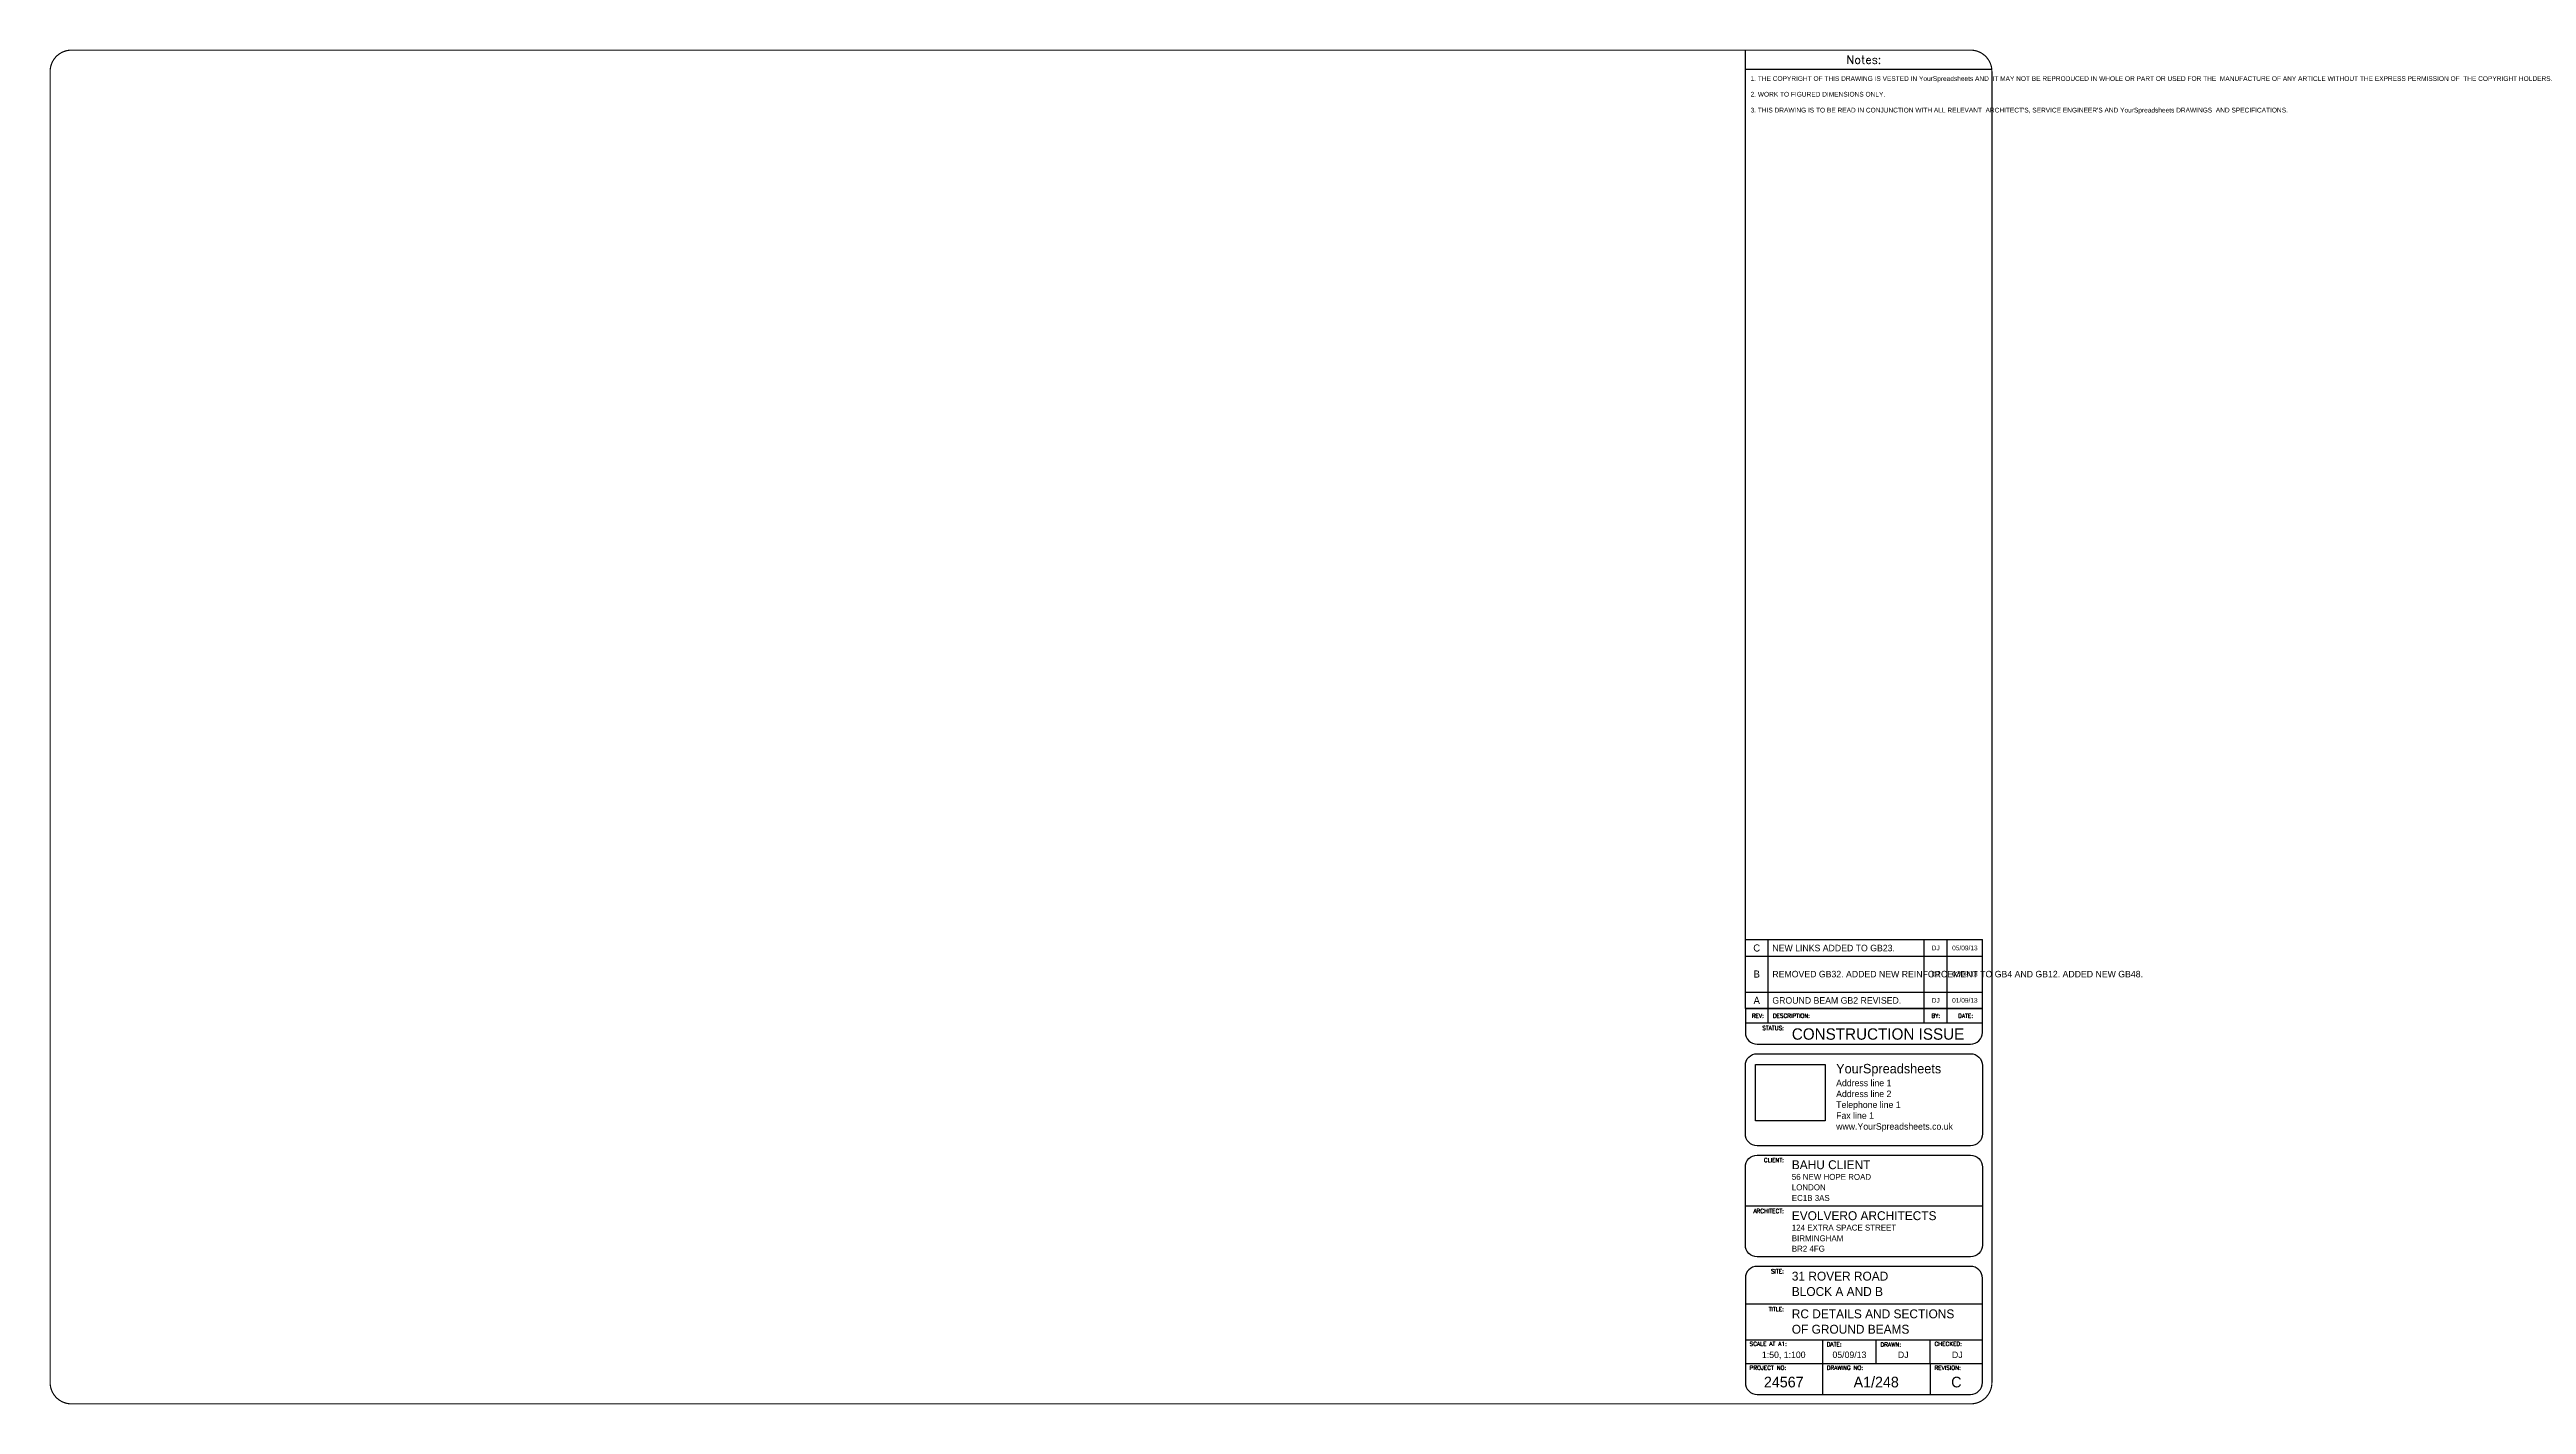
# Paper-space layout 'A1' of a CAD drawing. Extents: x 0 to 1044, y 0 to 571.
import ezdxf
from ezdxf.enums import TextEntityAlignment as Align

# ---------------------------------------------------------------- set-up
doc = ezdxf.new("R2010")
doc.units = 0
doc.layers.get('0').update_dxf_attribs({"linetype": 'CONTINUOUS'})
for name, color, linetype in [('YS-TEXT-LARGE', 250, 'CONTINUOUS'), ('YS-TEXT-MEDIUM', 6, 'CONTINUOUS'), ('YS-TEXT-SMALL', 2, 'CONTINUOUS'), ('YS-TITLEBLOCK-BORDERS', 154, 'CONTINUOUS'), ('YS-TITLEBLOCK-TEXT-NONEDITABLE', 154, 'CONTINUOUS')]:
    doc.layers.add(name, color=color, linetype=linetype)
doc.styles.add('ROMANS', font='romans.shx')
doc.styles.add('YS TEXT', font='GOTHIC.TTF')
picture_1 = doc.add_image_def('image1.jpg', size_in_pixel=(739, 600))

# ---------------------------------------------------------------- blocks, each defined once
blk = doc.blocks.new('*U18')
at = {"layer": 'YS-TITLEBLOCK-BORDERS', "linetype": 'Continuous'}
for p, q in [((715, 563), (819, 563)), ((715, 160.7), (815, 160.7)), ((724.6, 160.7), (724.6, 166.7)), ((790.4, 160.7), (790.4, 166.7)), ((800.1, 160.7), (800.1, 166.7)), ((715, 83.5), (815, 83.5)), ((815, 42), (715, 42)), ((715, 27), (806, 27)), ((715, 27), (815, 27)), ((747.5, 27), (747.5, 17)), ((770.2, 17), (770.2, 27)), ((793, 17), (793, 27)), ((715, 17), (815, 17)), ((747.5, 17), (747.5, 4)), ((793, 17), (793, 4))]:
    blk.add_line(p, q, dxfattribs=at)
at = {"layer": 'YS-TITLEBLOCK-BORDERS', "linetype": 'Continuous', "const_width": 0.5}
blk.add_lwpolyline([(9, 571), (810, 571, -0.414214), (819, 562), (819, 9, -0.414214), (810, 0), (9, 0, -0.414214), (0, 9), (0, 562, -0.414214)], format="xyb", close=True, dxfattribs=at)
at = {"layer": 'YS-TITLEBLOCK-BORDERS', "linetype": 'Continuous'}
blk.add_lwpolyline([(815, 166.7), (715, 166.7), (715, 571)], dxfattribs=at)
blk.add_lwpolyline([(715, 166.7), (715, 156.7, 0.414214), (720, 151.7), (810, 151.7, 0.414214), (815, 156.7), (815, 166.7), (715, 166.7)], format="xyb", dxfattribs=at)
for points in [[(720, 147.7), (810, 147.7, -0.414214), (815, 142.7), (815, 113.9, -0.414214), (810, 108.9), (720, 108.9, -0.414214), (715, 113.9), (715, 142.7, -0.414214)], [(720, 104.9), (810, 104.9, -0.414214), (815, 99.9), (815, 67, -0.414214), (810, 62), (720, 62, -0.414214), (715, 67), (715, 99.9, -0.414214)], [(720, 4), (810, 4, 0.414214), (815, 9), (815, 53, 0.414214), (810, 58), (720, 58, 0.414214), (715, 53), (715, 9, 0.414214)]]:
    blk.add_lwpolyline(points, format="xyb", close=True, dxfattribs=at)
at = {"layer": 'YS-TEXT-LARGE', "linetype": 'Continuous', "insert": (753.3, 143.4), "char_height": 9, "attachment_point": 1, "style": 'YS TEXT'}
blk.add_mtext('{\\H0.44444x;YourSpreadsheets\\P\\H0.68751x;Address line 1\\PAddress line 2\\PTelephone line 1\\PFax line 1\\Pwww.YourSpreadsheets.co.uk }', dxfattribs=at)
at = {"layer": 'YS-TEXT-MEDIUM', "style": 'YS TEXT'}
for tag, p, height in [('status', (734.6, 153.6), 4.8), ('client2', (734.6, 94.5), 2.5), ('client1', (734.6, 99), 3.75), ('client3', (734.6, 90.1), 2.5), ('client4', (734.6, 85.6), 2.5), ('architect2', (734.6, 73.1), 2.5), ('architect1', (734.6, 77.5), 3.75), ('architect3', (734.6, 68.6), 2.5), ('architect4', (734.6, 64.2), 2.5), ('site1', (734.6, 52), 3.75), ('site-single-line', (734.6, 47.6), 4.8), ('site2', (734.6, 45.5), 3.75), ('title1', (734.6, 36.1), 3.75), ('title-single-line', (734.6, 31.4), 4.8), ('title2', (734.6, 29.6), 3.75)]:
    blk.add_attdef(tag, p, '', height=height, dxfattribs=at)
for tag, height, p in [('scale', 2.75, (731.2, 20.7)), ('date', 2.75, (758.9, 20.7)), ('drawn', 2.75, (781.6, 20.7)), ('checked', 2.75, (804.4, 20.7)), ('project_number', 4.5, (731.2, 9.2)), ('drawing_number', 4.5, (770.2, 9.2)), ('revision', 4.5, (804, 9.2))]:
    blk.add_attdef(tag, text='', height=height, dxfattribs=at).set_placement(p, align=Align.MIDDLE_CENTER)
at = {"layer": 'YS-TEXT-SMALL', "style": 'YS TEXT'}
for tag, p in [('NOTES_001', (717.2, 558)), ('NOTES_002', (717.2, 554.7)), ('NOTES_003', (717.2, 551.4)), ('NOTES_004', (717.2, 548)), ('NOTES_005', (717.2, 541.4)), ('NOTES_006', (717.2, 534.7)), ('NOTES_007', (717.2, 531.4)), ('NOTES_008', (717.2, 528))]:
    blk.add_attdef(tag, p, '', height=2, dxfattribs=at)
at = {"layer": 'YS-TITLEBLOCK-TEXT-NONEDITABLE', "linetype": 'Continuous', "style": 'ROMANS'}
for s, insert, char_height, width, attachment_point in [('Notes:', (765, 567), 3.5, 68.47, 5), ('REV:', (720.3, 163.7), 1.75, 42.25, 5), ('STATUS:', (731.3, 159.4), 1.75, 37.679, 3), ('DESCRIPTION:', (726.6, 163.7), 1.75, 42.25, 4), ('BY:', (795.3, 163.7), 1.75, 42.25, 5), ('DATE:', (807.9, 163.7), 1.75, 42.25, 5), ('CLIENT:', (731.3, 103.7), 1.75, 37.679, 3), ('ARCHITECT:', (731.3, 82.2), 1.75, 37.679, 3), ('SITE:', (731.3, 56.8), 1.75, 37.679, 3), ('TITLE:', (731.3, 40.8), 1.75, 37.679, 3), ('SCALE AT A1:', (716.8, 26.2), 1.75, 37.679, 1), ('DATE:', (749.3, 26), 1.75, 37.456, 1), ('DRAWN:', (772, 25.9), 1.75, 37.679, 1), ('CHECKED:', (794.8, 26.2), 1.75, 37.679, 1), ('PROJECT NO:', (716.8, 16.1), 1.75, 37.679, 1), ('DRAWING NO:', (749.3, 16.1), 1.75, 37.679, 1), ('REVISION:', (794.8, 16.1), 1.75, 37.679, 1)]:
    blk.add_mtext(s, dxfattribs=dict(at, insert=insert, char_height=char_height, width=width, attachment_point=attachment_point))
image = blk.add_image(picture_1, insert=(719.3, 119.4), size_in_units=(29.3, 23.8))
image.dxf.flags = 7
blk = doc.blocks.new('*U2')
at = {"layer": 'YS-TITLEBLOCK-BORDERS'}
for points in [[(0, 7), (100, 7)], [(0, 0), (0, 7)], [(0, 0), (100, 0)], [(9.6, 0), (9.6, 7)], [(75.4, 0), (75.4, 7)], [(85.1, 0), (85.1, 7)], [(100, 0), (100, 7)]]:
    blk.add_lwpolyline(points, dxfattribs=at)
at = {"layer": 'YS-TEXT-SMALL', "style": 'YS TEXT'}
for tag, height, p in [('rev', 3, (4.8, 3.5)), ('by', 2, (80.3, 3.5)), ('date', 2, (92.6, 3.5))]:
    blk.add_attdef(tag, text='', height=height, dxfattribs=at).set_placement(p, align=Align.MIDDLE_CENTER)
blk.add_attdef('description_001', (11.4, 2.1), '', height=2.75, dxfattribs=at)
blk = doc.blocks.new('*U3')
at = {"layer": 'YS-TITLEBLOCK-BORDERS'}
for points in [[(0, 15.2), (100, 15.2)], [(0, 0), (0, 15.2)], [(9.6, 0), (9.6, 15.2)], [(75.4, 0), (75.4, 15.2)], [(85.1, 0), (85.1, 15.2)], [(100, 0), (100, 15.2)], [(0, 0), (100, 0)]]:
    blk.add_lwpolyline(points, dxfattribs=at)
at = {"layer": 'YS-TEXT-SMALL', "style": 'YS TEXT'}
for tag, height, p in [('rev', 3, (4.8, 7.6)), ('by', 2, (80.3, 7.6)), ('date', 2, (92.6, 7.6))]:
    blk.add_attdef(tag, text='', height=height, dxfattribs=at).set_placement(p, align=Align.MIDDLE_CENTER)
blk.add_attdef('description_001', (11.4, 6.2), '', height=2.75, dxfattribs=at)

psp = doc.layouts.new('A1')

# ---------------------------------------------------------------- block references
ref = psp.add_blockref('*U18', (0, 0), dxfattribs=dict(xscale=1.000002246503588, yscale=1.000002246503588, zscale=1.000002246503588))
ref.add_attrib('client1', 'BAHU CLIENT', (734.6, 99), dxfattribs={"layer": 'YS-TEXT-MEDIUM', "height": 3.75, "style": 'YS TEXT'})
ref.add_attrib('client2', '56 NEW HOPE ROAD', (734.6, 94.5), dxfattribs={"layer": 'YS-TEXT-MEDIUM', "height": 2.5, "style": 'YS TEXT'})
ref.add_attrib('client3', 'LONDON', (734.6, 90.1), dxfattribs={"layer": 'YS-TEXT-MEDIUM', "height": 2.5, "style": 'YS TEXT'})
ref.add_attrib('client4', 'EC1B 3AS', (734.6, 85.6), dxfattribs={"layer": 'YS-TEXT-MEDIUM', "height": 2.5, "style": 'YS TEXT'})
ref.add_attrib('architect1', 'EVOLVERO ARCHITECTS', (734.6, 77.5), dxfattribs={"layer": 'YS-TEXT-MEDIUM', "height": 3.75, "style": 'YS TEXT'})
ref.add_attrib('architect2', '124 EXTRA SPACE STREET', (734.6, 73.1), dxfattribs={"layer": 'YS-TEXT-MEDIUM', "height": 2.5, "style": 'YS TEXT'})
ref.add_attrib('architect3', 'BIRMINGHAM', (734.6, 68.6), dxfattribs={"layer": 'YS-TEXT-MEDIUM', "height": 2.5, "style": 'YS TEXT'})
ref.add_attrib('architect4', 'BR2 4FG', (734.6, 64.2), dxfattribs={"layer": 'YS-TEXT-MEDIUM', "height": 2.5, "style": 'YS TEXT'})
ref.add_attrib('site1', '31 ROVER ROAD', (734.6, 52), dxfattribs={"layer": 'YS-TEXT-MEDIUM', "height": 3.75, "style": 'YS TEXT'})
ref.add_attrib('site2', 'BLOCK A AND B', (734.6, 45.5), dxfattribs={"layer": 'YS-TEXT-MEDIUM', "height": 3.75, "style": 'YS TEXT'})
ref.add_attrib('title1', 'RC DETAILS AND SECTIONS', (734.6, 36.1), dxfattribs={"layer": 'YS-TEXT-MEDIUM', "height": 3.75, "style": 'YS TEXT'})
ref.add_attrib('title2', 'OF GROUND BEAMS', (734.6, 29.6), dxfattribs={"layer": 'YS-TEXT-MEDIUM', "height": 3.75, "style": 'YS TEXT'})
ref.add_attrib('status', 'CONSTRUCTION ISSUE', (734.6, 153.6), dxfattribs={"layer": 'YS-TEXT-MEDIUM', "height": 4.8, "style": 'YS TEXT'})
ref.add_attrib('scale', '1:50, 1:100', dxfattribs={"layer": 'YS-TEXT-MEDIUM', "height": 2.75, "style": 'YS TEXT'}).set_placement((731.2, 20.7), align=Align.MIDDLE_CENTER)
ref.add_attrib('date', '05/09/13', dxfattribs={"layer": 'YS-TEXT-MEDIUM', "height": 2.75, "style": 'YS TEXT'}).set_placement((758.9, 20.7), align=Align.MIDDLE_CENTER)
ref.add_attrib('drawn', 'DJ', dxfattribs={"layer": 'YS-TEXT-MEDIUM', "height": 2.75, "style": 'YS TEXT'}).set_placement((781.6, 20.7), align=Align.MIDDLE_CENTER)
ref.add_attrib('checked', 'DJ', dxfattribs={"layer": 'YS-TEXT-MEDIUM', "height": 2.75, "style": 'YS TEXT'}).set_placement((804.4, 20.7), align=Align.MIDDLE_CENTER)
ref.add_attrib('project_number', '24567', dxfattribs={"layer": 'YS-TEXT-MEDIUM', "height": 4.5, "style": 'YS TEXT'}).set_placement((731.2, 9.2), align=Align.MIDDLE_CENTER)
ref.add_attrib('drawing_number', 'A1/248', dxfattribs={"layer": 'YS-TEXT-MEDIUM', "height": 4.5, "style": 'YS TEXT'}).set_placement((770.2, 9.2), align=Align.MIDDLE_CENTER)
ref.add_attrib('revision', 'C', dxfattribs={"layer": 'YS-TEXT-MEDIUM', "height": 4.5, "style": 'YS TEXT'}).set_placement((804, 9.2), align=Align.MIDDLE_CENTER)
ref.add_attrib('NOTES_001', '1. THE COPYRIGHT OF THIS DRAWING IS VESTED IN YourSpreadsheets AND  IT MAY NOT BE REPRODUCED IN WHOLE OR PART OR USED FOR THE  MANUFACTURE OF ANY ARTICLE WITHOUT THE EXPRESS PERMISSION OF  THE COPYRIGHT HOLDERS.', (717.2, 558), dxfattribs={"layer": 'YS-TEXT-SMALL', "height": 2, "style": 'YS TEXT'})
ref.add_attrib('NOTES_002', '2. WORK TO FIGURED DIMENSIONS ONLY.', (717.2, 551.4), dxfattribs={"layer": 'YS-TEXT-SMALL', "height": 2, "style": 'YS TEXT'})
ref.add_attrib('NOTES_003', "3. THIS DRAWING IS TO BE READ IN CONJUNCTION WITH ALL RELEVANT  ARCHITECT'S, SERVICE ENGINEER'S AND YourSpreadsheets DRAWINGS  AND SPECIFICATIONS.", (717.2, 544.7), dxfattribs={"layer": 'YS-TEXT-SMALL', "height": 2, "style": 'YS TEXT'})
for name, p, values in [('*U2', (715, 188.8), {'rev': 'C', 'description_001': 'NEW LINKS ADDED TO GB23.', 'by': 'DJ', 'date': '05/09/13'}), ('*U3', (715, 173.7), {'rev': 'B', 'description_001': 'REMOVED GB32. ADDED NEW REINFORCEMENT TO GB4 AND GB12. ADDED NEW GB48.', 'by': 'DJ', 'date': '02/09/13'}), ('*U2', (715, 166.7), {'rev': 'A', 'description_001': 'GROUND BEAM GB2 REVISED.', 'by': 'DJ', 'date': '01/09/13'})]:
    psp.add_blockref(name, p).add_auto_attribs(values)

doc.saveas('drawing.dxf')
